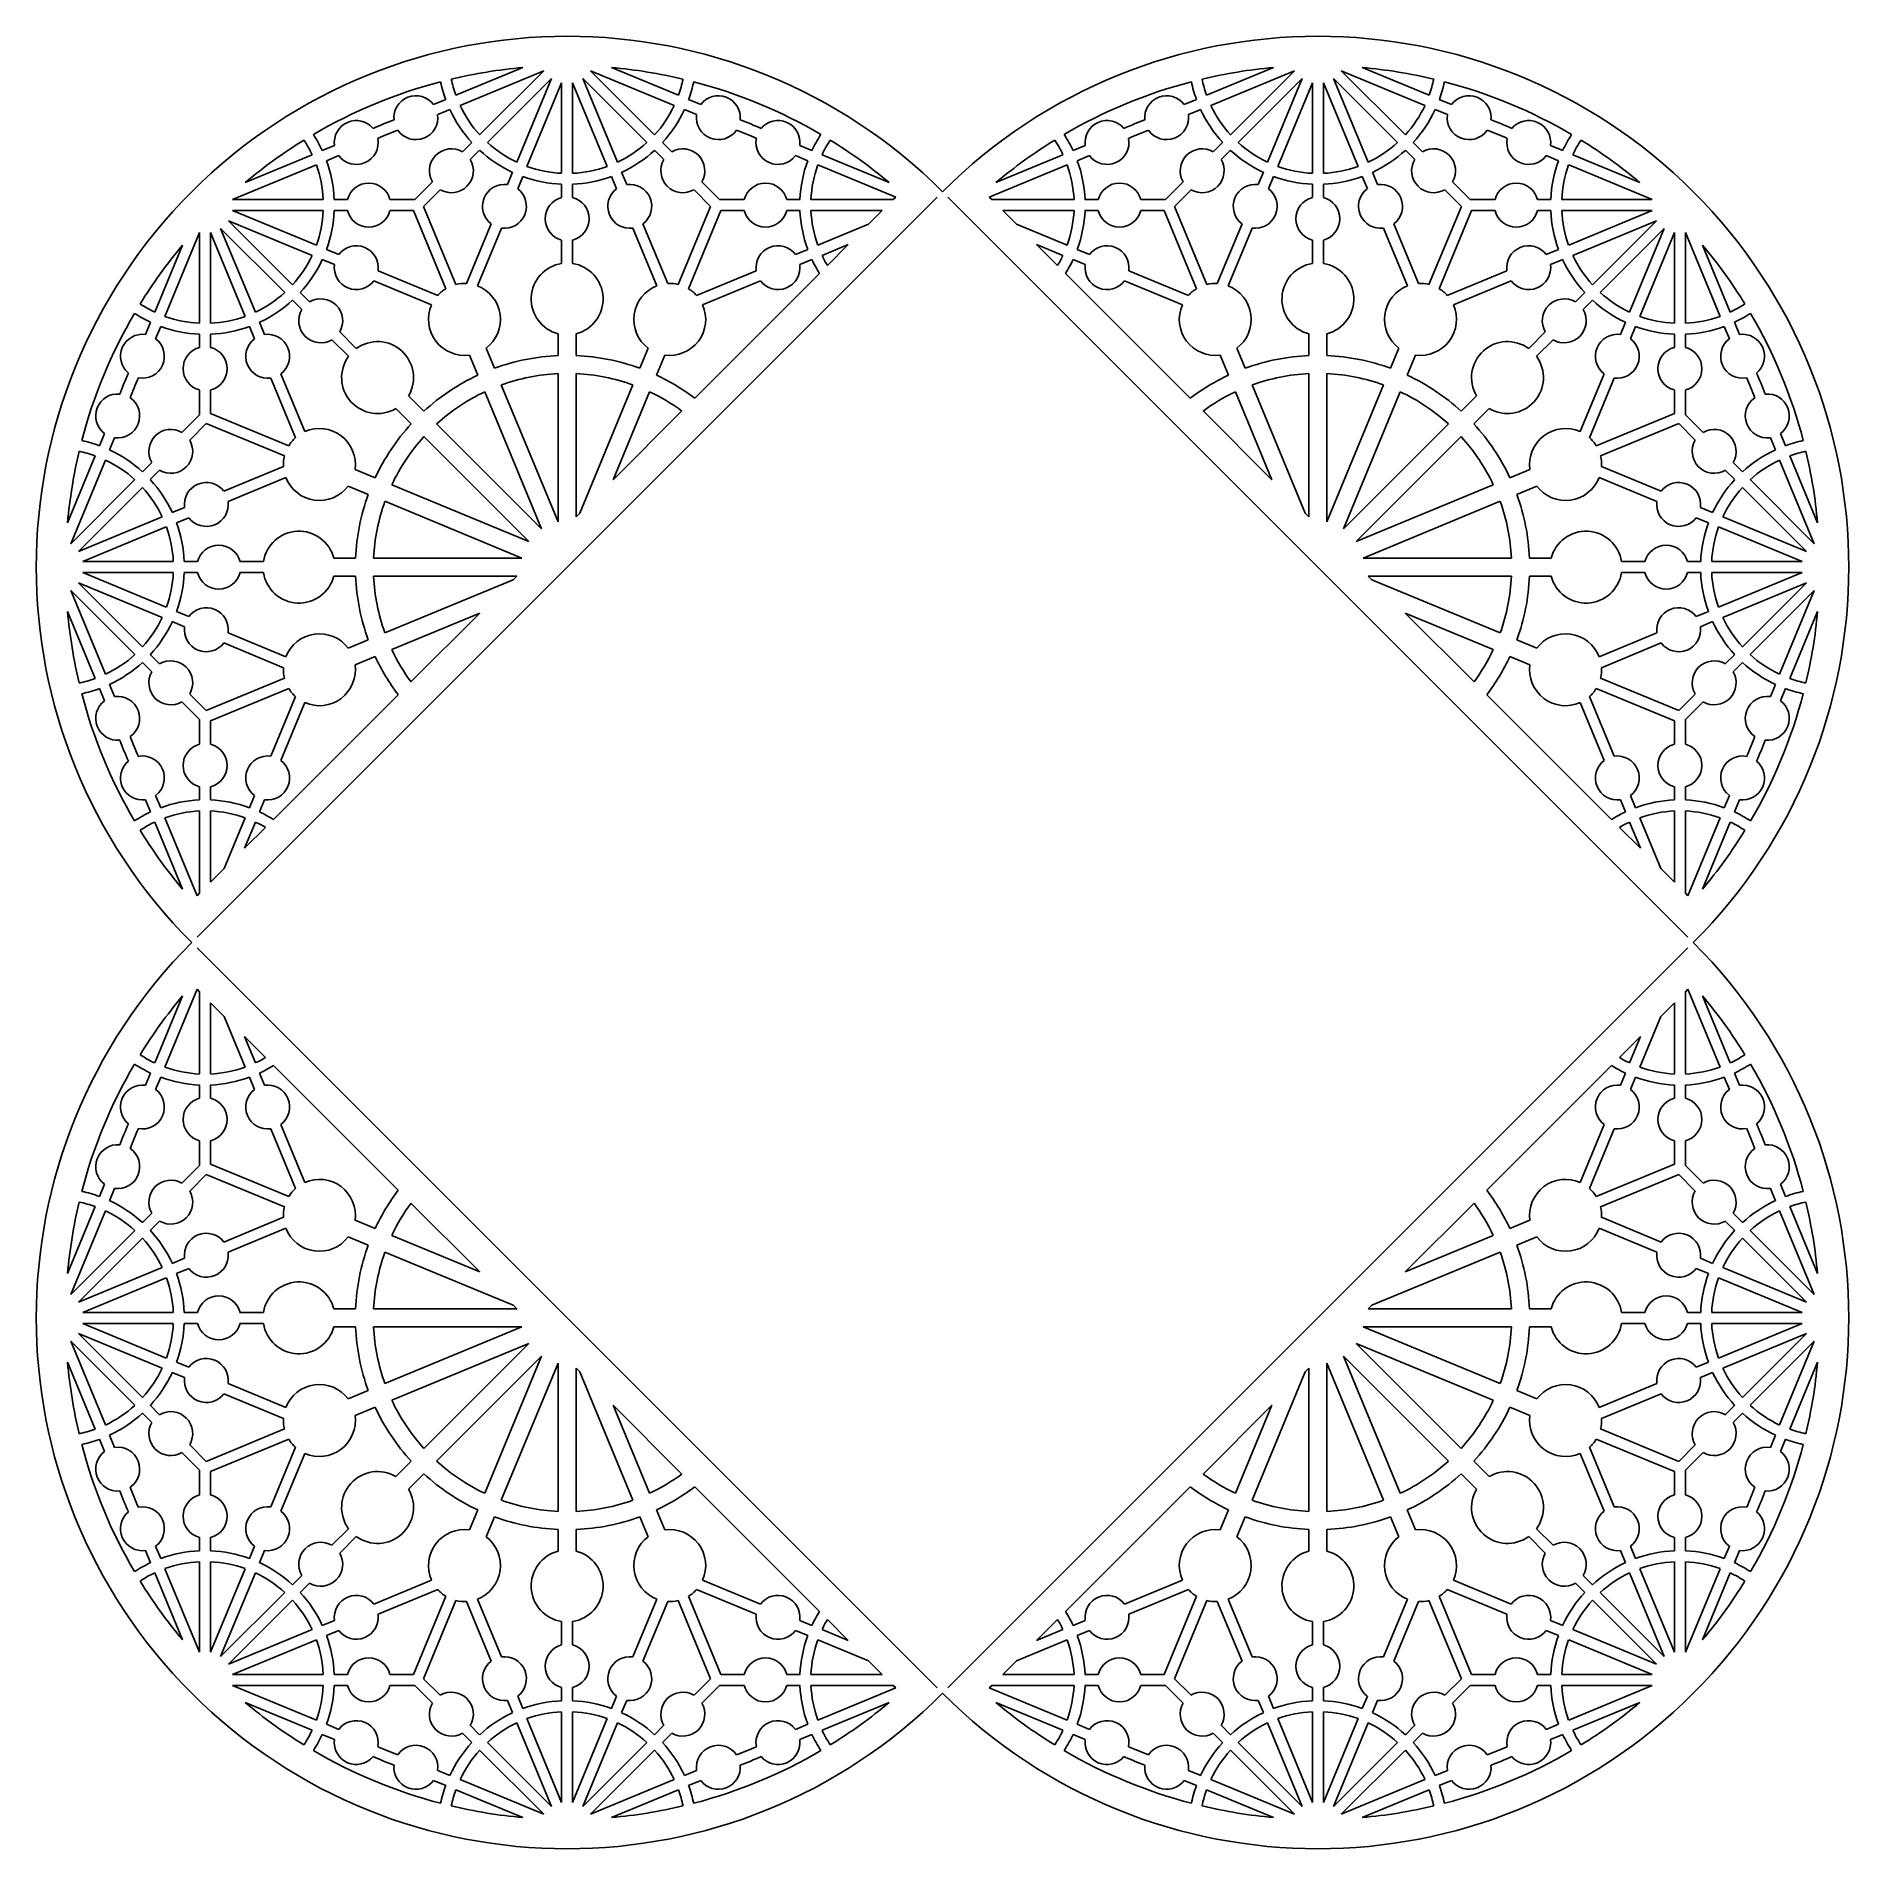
# Model space of a CAD drawing. Extents: x 50 to 298, y 2 to 250.
import ezdxf

# ---------------------------------------------------------------- set-up
doc = ezdxf.new("R2010")
doc.units = 0
doc.layers.get('0').update_dxf_attribs({"linetype": 'CONTINUOUS'})

msp = doc.modelspace()

# ---------------------------------------------------------------- linework, layer by layer
for p, q in [((116.55, 245.76), (107.41, 241.97)), ((119.41, 245.32), (107.98, 240.58)), ((119.41, 245.32), (110.66, 236.57)), ((125.8, 245.32), (137.23, 240.58)), ((125.8, 245.32), (134.55, 236.57)), ((128.66, 245.76), (137.8, 241.97)), ((219.08, 245.76), (209.94, 241.97)), ((221.94, 245.32), (210.51, 240.58)), ((221.94, 245.32), (213.19, 236.57)), ((228.33, 245.32), (239.76, 240.58)), ((228.33, 245.32), (237.08, 236.57)), ((231.19, 245.76), (240.33, 241.97)), ((120.47, 244.26), (111.72, 235.51)), ((120.47, 244.26), (115.74, 232.83)), ((121.86, 243.68), (117.12, 232.25)), ((121.86, 243.68), (121.86, 231.31)), ((123.36, 243.68), (128.09, 232.25)), ((123.36, 243.68), (123.36, 231.31)), ((124.74, 244.26), (133.49, 235.51)), ((124.74, 244.26), (129.47, 232.83)), ((223, 244.26), (214.25, 235.51)), ((223, 244.26), (218.27, 232.83)), ((224.39, 243.68), (219.65, 232.25)), ((224.39, 243.68), (224.39, 231.31)), ((225.89, 243.68), (230.62, 232.25)), ((225.89, 243.68), (225.89, 231.31)), ((227.27, 244.26), (236.02, 235.51)), ((227.27, 244.26), (232.01, 232.83)), ((106.02, 241.39), (104.35, 240.7)), ((139.19, 241.39), (140.86, 240.7)), ((208.55, 241.39), (206.88, 240.7)), ((241.72, 241.39), (243.39, 240.7)), ((106.59, 240.01), (104.93, 239.32)), ((138.62, 240.01), (140.29, 239.32)), ((209.13, 240.01), (207.46, 239.32)), ((241.15, 240.01), (242.82, 239.32)), ((109.6, 235.51), (108.32, 234.23)), ((135.61, 235.51), (136.89, 234.23)), ((212.13, 235.51), (210.85, 234.23)), ((238.14, 235.51), (239.42, 234.23)), ((78.64, 230.05), (87.78, 233.84)), ((89.17, 234.41), (90.84, 235.11)), ((89.74, 233.03), (91.41, 233.72)), ((110.66, 234.45), (109.38, 233.17)), ((134.55, 234.45), (135.83, 233.17)), ((155.47, 233.03), (153.8, 233.72)), ((156.04, 234.41), (154.37, 235.11)), ((166.57, 230.05), (157.43, 233.84)), ((181.17, 230.05), (190.31, 233.84)), ((191.7, 234.41), (193.37, 235.11)), ((192.27, 233.03), (193.94, 233.72)), ((213.19, 234.45), (211.91, 233.17)), ((237.08, 234.45), (238.36, 233.17)), ((258, 233.03), (256.33, 233.72)), ((258.57, 234.41), (256.9, 235.11)), ((269.1, 230.05), (259.96, 233.84)), ((76.93, 227.72), (88.36, 232.45)), ((115.16, 231.44), (114.47, 229.77)), ((116.55, 230.87), (115.86, 229.2)), ((128.66, 230.87), (129.36, 229.2)), ((130.05, 231.44), (130.74, 229.77)), ((167.48, 228.05), (156.85, 232.45)), ((180.26, 228.05), (190.89, 232.45)), ((217.69, 231.44), (217, 229.77)), ((219.08, 230.87), (218.39, 229.2)), ((231.19, 230.87), (231.89, 229.2)), ((232.58, 231.44), (233.27, 229.77)), ((270.81, 227.72), (259.39, 232.45)), ((72.07, 126.99), (173.14, 228.06)), ((101.81, 227.72), (104.22, 230.12)), ((103.01, 226.79), (105.28, 229.06)), ((121.86, 229.81), (121.86, 228)), ((123.36, 229.81), (123.36, 228)), ((142.2, 226.79), (139.94, 229.06)), ((143.4, 227.72), (141, 230.12)), ((167.15, 227.72), (167.48, 228.05)), ((174.6, 228.06), (275.67, 126.99)), ((180.26, 228.05), (180.6, 227.72)), ((204.34, 227.72), (206.75, 230.12)), ((205.54, 226.79), (207.81, 229.06)), ((224.39, 229.81), (224.39, 228)), ((225.89, 229.81), (225.89, 228)), ((244.73, 226.79), (242.47, 229.06)), ((245.93, 227.72), (243.53, 230.12)), ((76.93, 227.72), (89.3, 227.72)), ((76.93, 226.22), (89.3, 226.22)), ((76.93, 226.22), (88.36, 221.49)), ((90.8, 227.72), (92.61, 227.72)), ((90.8, 226.22), (92.61, 226.22)), ((101.81, 227.72), (98.42, 227.72)), ((101.62, 226.22), (98.42, 226.22)), ((101.62, 226.22), (106.04, 215.55)), ((103.01, 226.79), (107.43, 216.12)), ((142.2, 226.79), (137.78, 216.12)), ((143.59, 226.22), (139.17, 215.55)), ((143.4, 227.72), (146.8, 227.72)), ((143.59, 226.22), (146.8, 226.22)), ((154.41, 227.72), (152.6, 227.72)), ((154.41, 226.22), (152.6, 226.22)), ((167.15, 227.72), (155.91, 227.72)), ((165.65, 226.22), (155.91, 226.22)), ((163.78, 224.36), (165.65, 226.22)), ((180.6, 227.72), (191.83, 227.72)), ((182.1, 226.22), (183.96, 224.36)), ((182.1, 226.22), (191.83, 226.22)), ((193.33, 227.72), (195.14, 227.72)), ((193.33, 226.22), (195.14, 226.22)), ((204.34, 227.72), (200.95, 227.72)), ((204.15, 226.22), (200.95, 226.22)), ((204.15, 226.22), (208.57, 215.55)), ((205.54, 226.79), (209.96, 216.12)), ((244.73, 226.79), (240.31, 216.12)), ((246.12, 226.22), (241.7, 215.55)), ((245.93, 227.72), (249.33, 227.72)), ((246.12, 226.22), (249.33, 226.22)), ((256.94, 227.72), (255.14, 227.72)), ((256.94, 226.22), (255.14, 226.22)), ((270.81, 227.72), (258.44, 227.72)), ((270.81, 226.22), (258.44, 226.22)), ((270.81, 226.22), (259.39, 221.49)), ((72.41, 223.2), (67.68, 211.77)), ((72.41, 223.2), (72.41, 210.83)), ((73.91, 223.2), (78.64, 211.77)), ((73.91, 223.2), (73.91, 210.83)), ((75.29, 223.77), (84.04, 215.03)), ((75.29, 223.77), (80.03, 212.35)), ((76.36, 224.83), (87.78, 220.1)), ((76.36, 224.83), (85.1, 216.09)), ((112.25, 224.4), (108.87, 216.26)), ((113.63, 223.83), (110.36, 215.94)), ((131.58, 223.83), (134.85, 215.94)), ((132.96, 224.4), (136.34, 216.26)), ((163.78, 224.36), (156.85, 221.49)), ((183.96, 224.36), (190.89, 221.49)), ((214.78, 224.4), (211.4, 216.26)), ((216.16, 223.83), (212.89, 215.94)), ((234.11, 223.83), (237.38, 215.94)), ((235.49, 224.4), (238.87, 216.26)), ((271.39, 224.83), (259.96, 220.1)), ((271.39, 224.83), (262.64, 216.09)), ((272.45, 223.77), (263.7, 215.03)), ((272.45, 223.77), (267.71, 212.35)), ((273.83, 223.2), (269.1, 211.77)), ((273.83, 223.2), (273.83, 210.83)), ((275.33, 223.2), (280.07, 211.77)), ((275.33, 223.2), (275.33, 210.83)), ((70.08, 221.49), (66.29, 212.35)), ((89.74, 220.91), (91.41, 220.22)), ((121.86, 222.19), (121.86, 218.99)), ((123.36, 222.19), (123.36, 218.99)), ((155.47, 220.91), (153.8, 220.22)), ((161.01, 221.58), (157.43, 220.1)), ((158.16, 218.73), (161.01, 221.58)), ((186.73, 221.58), (189.59, 218.73)), ((186.73, 221.58), (190.31, 220.1)), ((192.27, 220.91), (193.94, 220.22)), ((224.39, 222.19), (224.39, 218.99)), ((225.89, 222.19), (225.89, 218.99)), ((258, 220.91), (256.33, 220.22)), ((277.67, 221.49), (281.45, 212.35)), ((89.17, 219.53), (90.84, 218.84)), ((96.78, 218), (104.93, 214.62)), ((148.43, 218), (140.28, 214.62)), ((156.04, 219.53), (154.37, 218.84)), ((191.7, 219.53), (193.37, 218.84)), ((199.31, 218), (207.46, 214.62)), ((250.96, 218), (242.81, 214.62)), ((258.57, 219.53), (256.9, 218.84)), ((96.21, 216.61), (104.1, 213.34)), ((140.03, 200.61), (157.06, 217.64)), ((149, 216.61), (141.11, 213.34)), ((190.68, 217.64), (207.71, 200.61)), ((198.74, 216.61), (206.63, 213.34)), ((251.54, 216.61), (243.64, 213.34)), ((85.1, 213.97), (86.38, 212.69)), ((86.16, 215.03), (87.44, 213.75)), ((261.58, 215.03), (260.3, 213.75)), ((262.64, 213.97), (261.36, 212.69)), ((65.71, 210.96), (65.02, 209.29)), ((80.6, 210.96), (81.29, 209.29)), ((267.14, 210.96), (266.45, 209.29)), ((282.03, 210.96), (282.72, 209.29)), ((67.1, 210.39), (66.41, 208.72)), ((72.41, 209.33), (72.41, 207.52)), ((73.91, 209.33), (73.91, 207.52)), ((79.22, 210.39), (79.91, 208.72)), ((90.49, 208.58), (92.75, 206.32)), ((91.55, 209.64), (93.81, 207.38)), ((121.38, 206.42), (121.38, 209.38)), ((123.83, 206.42), (123.83, 209.38)), ((223.91, 206.42), (223.91, 209.38)), ((226.36, 206.42), (226.36, 209.38)), ((256.19, 209.64), (253.93, 207.38)), ((257.25, 208.58), (254.99, 206.32)), ((268.53, 210.39), (267.83, 208.72)), ((273.83, 209.33), (273.83, 207.52)), ((275.33, 209.33), (275.33, 207.52)), ((280.64, 210.39), (281.33, 208.72)), ((110.41, 203.75), (109.28, 206.48)), ((112.68, 204.69), (111.55, 207.42)), ((132.53, 204.69), (133.66, 207.42)), ((134.8, 203.75), (135.93, 206.48)), ((212.94, 203.75), (211.81, 206.48)), ((215.21, 204.69), (214.08, 207.42)), ((235.06, 204.69), (236.19, 207.42)), ((237.33, 203.75), (238.46, 206.48)), ((82.13, 203.35), (85.51, 195.2)), ((83.52, 203.92), (86.79, 196.03)), ((121.38, 183.7), (121.38, 203.96)), ((123.83, 184.41), (123.83, 203.96)), ((223.91, 184.41), (223.91, 203.96)), ((226.36, 183.7), (226.36, 203.96)), ((264.22, 203.92), (260.95, 196.03)), ((265.61, 203.35), (262.24, 195.2)), ((72.41, 198.32), (72.41, 201.71)), ((73.91, 198.51), (73.91, 201.71)), ((103.04, 198.82), (100.95, 200.92)), ((119.11, 182.76), (111.35, 201.48)), ((121.38, 183.7), (113.62, 202.42)), ((124.34, 184.91), (131.59, 202.42)), ((128.88, 189.45), (133.86, 201.48)), ((218.87, 189.45), (213.88, 201.48)), ((223.41, 184.91), (216.15, 202.42)), ((226.36, 183.7), (234.12, 202.42)), ((228.63, 182.76), (236.39, 201.48)), ((244.7, 198.82), (246.79, 200.92)), ((273.83, 198.51), (273.83, 201.71)), ((275.33, 198.32), (275.33, 201.71)), ((72.41, 198.32), (70.01, 195.91)), ((73.91, 198.51), (84.58, 194.09)), ((101.3, 197.09), (99.21, 199.18)), ((128.88, 189.45), (138.28, 198.85)), ((209.47, 198.85), (218.87, 189.45)), ((246.44, 197.09), (248.53, 199.18)), ((273.83, 198.51), (263.16, 194.09)), ((275.33, 198.32), (277.74, 195.91)), ((58.73, 194.11), (59.43, 195.78)), ((73.33, 197.12), (71.07, 194.85)), ((73.33, 197.12), (84.01, 192.7)), ((119.11, 182.76), (104.78, 197.09)), ((228.63, 182.76), (242.96, 197.09)), ((274.41, 197.12), (263.74, 192.7)), ((274.41, 197.12), (276.67, 194.85)), ((289.01, 194.11), (288.32, 195.78)), ((60.12, 193.53), (60.81, 195.2)), ((117.37, 181.02), (103.04, 195.35)), ((230.37, 181.02), (244.7, 195.35)), ((287.62, 193.53), (286.93, 195.2)), ((54.37, 183.58), (58.16, 192.72)), ((54.81, 180.72), (59.55, 192.15)), ((64.62, 190.53), (65.9, 191.81)), ((65.68, 189.47), (66.96, 190.75)), ((75.72, 187.88), (83.87, 191.26)), ((96.38, 189.72), (93.64, 190.85)), ((251.36, 189.72), (254.1, 190.85)), ((272.02, 187.88), (263.87, 191.26)), ((282.06, 189.47), (280.78, 190.75)), ((283.12, 190.53), (281.84, 191.81)), ((292.93, 180.72), (288.2, 192.15)), ((293.37, 183.58), (289.58, 192.72)), ((54.81, 180.72), (63.56, 189.47)), ((55.87, 179.66), (64.62, 188.41)), ((76.3, 186.5), (84.19, 189.77)), ((95.44, 187.45), (92.7, 188.58)), ((117.37, 181.02), (98.65, 188.78)), ((230.37, 181.02), (249.09, 188.78)), ((252.3, 187.45), (255.04, 188.58)), ((271.44, 186.5), (263.55, 189.77)), ((291.87, 179.66), (283.12, 188.41)), ((292.93, 180.72), (284.18, 189.47)), ((68.69, 184.97), (70.36, 185.66)), ((116.43, 178.75), (97.71, 186.51)), ((231.31, 178.75), (250.03, 186.51)), ((279.05, 184.97), (277.38, 185.66)), ((55.87, 179.66), (67.3, 184.39)), ((69.26, 183.58), (70.93, 184.27)), ((123.83, 184.41), (124.34, 184.91)), ((223.41, 184.91), (223.91, 184.41)), ((278.48, 183.58), (276.81, 184.27)), ((291.87, 179.66), (280.44, 184.39)), ((56.45, 178.27), (67.87, 183.01)), ((291.29, 178.27), (279.87, 183.01)), ((56.45, 178.27), (68.82, 178.27)), ((70.32, 178.27), (72.12, 178.27)), ((77.93, 178.27), (81.14, 178.27)), ((93.71, 178.75), (90.75, 178.75)), ((116.43, 178.75), (96.17, 178.75)), ((231.31, 178.75), (251.57, 178.75)), ((254.03, 178.75), (256.99, 178.75)), ((269.81, 178.27), (266.61, 178.27)), ((277.42, 178.27), (275.62, 178.27)), ((291.29, 178.27), (278.93, 178.27)), ((56.45, 176.77), (68.82, 176.77)), ((56.45, 176.77), (67.87, 172.04)), ((70.32, 176.77), (72.12, 176.77)), ((77.93, 176.77), (81.14, 176.77)), ((93.71, 176.3), (90.75, 176.3)), ((115.72, 176.3), (96.17, 176.3)), ((115.22, 175.79), (97.71, 168.54)), ((115.22, 175.79), (115.72, 176.3)), ((232.02, 176.3), (232.52, 175.79)), ((232.02, 176.3), (251.57, 176.3)), ((232.52, 175.79), (250.03, 168.54)), ((254.03, 176.3), (256.99, 176.3)), ((269.81, 176.77), (266.61, 176.77)), ((277.42, 176.77), (275.62, 176.77)), ((291.29, 176.77), (278.93, 176.77)), ((291.29, 176.77), (279.87, 172.04)), ((54.81, 174.33), (63.56, 165.58)), ((54.81, 174.33), (59.55, 162.9)), ((55.87, 175.39), (67.3, 170.65)), ((55.87, 175.39), (64.62, 166.64)), ((291.87, 175.39), (280.44, 170.65)), ((291.87, 175.39), (283.12, 166.64)), ((292.93, 174.33), (284.18, 165.58)), ((292.93, 174.33), (288.2, 162.9)), ((54.37, 171.47), (58.16, 162.33)), ((69.26, 171.47), (70.93, 170.77)), ((110.68, 171.25), (98.65, 166.27)), ((101.28, 161.85), (110.68, 171.25)), ((237.06, 171.25), (246.46, 161.85)), ((237.06, 171.25), (249.09, 166.27)), ((278.48, 171.47), (276.81, 170.77)), ((293.37, 171.47), (289.58, 162.33)), ((68.69, 170.08), (70.36, 169.39)), ((76.3, 168.55), (84.19, 165.28)), ((271.44, 168.55), (263.55, 165.28)), ((279.05, 170.08), (277.38, 169.39)), ((75.72, 167.17), (83.87, 163.79)), ((95.44, 167.6), (92.7, 166.47)), ((252.3, 167.6), (255.04, 166.47)), ((272.02, 167.17), (263.87, 163.79)), ((64.62, 164.52), (65.9, 163.24)), ((65.68, 165.58), (66.96, 164.3)), ((96.38, 165.33), (93.64, 164.2)), ((251.36, 165.33), (254.1, 164.2)), ((282.06, 165.58), (280.78, 164.3)), ((283.12, 164.52), (281.84, 163.24)), ((58.73, 160.94), (59.43, 159.27)), ((60.12, 161.51), (60.81, 159.84)), ((73.33, 157.93), (84.01, 162.35)), ((73.91, 156.54), (84.58, 160.96)), ((273.83, 156.54), (263.16, 160.96)), ((274.41, 157.93), (263.74, 162.35)), ((287.62, 161.51), (286.93, 159.84)), ((289.01, 160.94), (288.32, 159.27)), ((72.41, 156.73), (70.01, 159.13)), ((73.33, 157.93), (71.07, 160.19)), ((82.13, 151.7), (85.51, 159.85)), ((82.49, 143.07), (99.52, 160.1)), ((83.52, 151.12), (86.79, 159.02)), ((248.22, 160.1), (265.25, 143.07)), ((264.22, 151.12), (260.95, 159.02)), ((265.61, 151.7), (262.24, 159.85)), ((274.41, 157.93), (276.67, 160.19)), ((275.33, 156.73), (277.74, 159.13)), ((72.41, 156.73), (72.41, 153.33)), ((73.91, 156.54), (73.91, 153.33)), ((273.83, 156.54), (273.83, 153.33)), ((275.33, 156.73), (275.33, 153.33)), ((67.1, 144.66), (66.41, 146.33)), ((72.41, 145.72), (72.41, 147.52)), ((73.91, 145.72), (73.91, 147.52)), ((79.22, 144.66), (79.91, 146.33)), ((268.53, 144.66), (267.83, 146.33)), ((273.83, 145.72), (273.83, 147.52)), ((275.33, 145.72), (275.33, 147.52)), ((280.64, 144.66), (281.33, 146.33)), ((65.71, 144.09), (65.02, 145.76)), ((72.41, 132.98), (72.41, 144.22)), ((73.91, 134.48), (73.91, 144.22)), ((80.6, 144.09), (81.29, 145.76)), ((267.14, 144.09), (266.45, 145.76)), ((273.83, 134.48), (273.83, 144.22)), ((275.33, 132.98), (275.33, 144.22)), ((282.03, 144.09), (282.72, 145.76)), ((70.08, 133.56), (66.29, 142.7)), ((72.08, 132.65), (67.68, 143.27)), ((75.77, 136.35), (78.64, 143.27)), ((78.54, 139.12), (80.03, 142.7)), ((78.54, 139.12), (81.4, 141.97)), ((266.34, 141.97), (269.2, 139.12)), ((269.2, 139.12), (267.71, 142.7)), ((271.97, 136.35), (269.1, 143.27)), ((275.67, 132.65), (280.07, 143.27)), ((277.67, 133.56), (281.45, 142.7)), ((73.91, 134.48), (75.77, 136.35)), ((271.97, 136.35), (273.83, 134.48)), ((72.08, 132.65), (72.41, 132.98)), ((275.33, 132.98), (275.67, 132.65)), ((72.07, 125.53), (173.14, 24.46)), ((275.67, 125.53), (174.6, 24.46)), ((70.08, 118.96), (66.29, 109.82)), ((72.08, 119.87), (67.68, 109.24)), ((72.08, 119.87), (72.41, 119.53)), ((72.41, 119.53), (72.41, 108.3)), ((275.67, 119.87), (275.33, 119.53)), ((275.33, 119.53), (275.33, 108.3)), ((275.67, 119.87), (280.07, 109.24)), ((277.67, 118.96), (281.45, 109.82)), ((73.91, 118.03), (73.91, 108.3)), ((73.91, 118.03), (75.77, 116.17)), ((273.83, 118.03), (271.97, 116.17)), ((273.83, 118.03), (273.83, 108.3)), ((75.77, 116.17), (78.64, 109.24)), ((271.97, 116.17), (269.1, 109.24)), ((78.54, 113.4), (80.03, 109.82)), ((78.54, 113.4), (81.4, 110.54)), ((269.2, 113.4), (266.34, 110.54)), ((269.2, 113.4), (267.71, 109.82)), ((82.49, 109.45), (99.52, 92.42)), ((265.25, 109.45), (248.22, 92.42)), ((65.71, 108.43), (65.02, 106.76)), ((67.1, 107.86), (66.41, 106.19)), ((72.41, 106.8), (72.41, 104.99)), ((73.91, 106.8), (73.91, 104.99)), ((79.22, 107.86), (79.91, 106.19)), ((80.6, 108.43), (81.29, 106.76)), ((267.14, 108.43), (266.45, 106.76)), ((268.53, 107.86), (267.83, 106.19)), ((273.83, 106.8), (273.83, 104.99)), ((275.33, 106.8), (275.33, 104.99)), ((280.64, 107.86), (281.33, 106.19)), ((282.03, 108.43), (282.72, 106.76)), ((72.41, 95.79), (72.41, 99.18)), ((73.91, 95.98), (73.91, 99.18)), ((82.13, 100.82), (85.51, 92.67)), ((83.52, 101.39), (86.79, 93.5)), ((264.22, 101.39), (260.95, 93.5)), ((265.61, 100.82), (262.24, 92.67)), ((273.83, 95.98), (273.83, 99.18)), ((275.33, 95.79), (275.33, 99.18)), ((72.41, 95.79), (70.01, 93.38)), ((73.33, 94.59), (71.07, 92.32)), ((73.33, 94.59), (84.01, 90.17)), ((73.91, 95.98), (84.58, 91.56)), ((273.83, 95.98), (263.16, 91.56)), ((274.41, 94.59), (263.74, 90.17)), ((274.41, 94.59), (276.67, 92.32)), ((275.33, 95.79), (277.74, 93.38)), ((58.73, 91.58), (59.43, 93.25)), ((60.12, 91), (60.81, 92.67)), ((287.62, 91), (286.93, 92.67)), ((289.01, 91.58), (288.32, 93.25)), ((54.37, 81.05), (58.16, 90.19)), ((54.81, 78.19), (59.55, 89.62)), ((64.62, 88), (65.9, 89.28)), ((101.28, 90.66), (110.68, 81.26)), ((246.46, 90.66), (237.06, 81.26)), ((283.12, 88), (281.84, 89.28)), ((292.93, 78.19), (288.2, 89.62)), ((293.37, 81.05), (289.58, 90.19)), ((54.81, 78.19), (63.56, 86.94)), ((65.68, 86.94), (66.96, 88.21)), ((75.72, 85.35), (83.87, 88.73)), ((76.3, 83.97), (84.19, 87.24)), ((96.38, 87.19), (93.64, 88.32)), ((251.36, 87.19), (254.1, 88.32)), ((271.44, 83.97), (263.55, 87.24)), ((272.02, 85.35), (263.87, 88.73)), ((282.06, 86.94), (280.78, 88.21)), ((292.93, 78.19), (284.18, 86.94)), ((55.87, 77.13), (64.62, 85.87)), ((95.44, 84.92), (92.7, 86.05)), ((110.68, 81.26), (98.65, 86.24)), ((237.06, 81.26), (249.09, 86.24)), ((252.3, 84.92), (255.04, 86.05)), ((291.87, 77.13), (283.12, 85.87)), ((55.87, 77.13), (67.3, 81.86)), ((68.69, 82.44), (70.36, 83.13)), ((69.26, 81.05), (70.93, 81.74)), ((115.22, 76.72), (97.71, 83.97)), ((232.52, 76.72), (250.03, 83.97)), ((278.48, 81.05), (276.81, 81.74)), ((279.05, 82.44), (277.38, 83.13)), ((291.87, 77.13), (280.44, 81.86)), ((56.45, 75.74), (67.87, 80.48)), ((291.29, 75.74), (279.87, 80.48)), ((56.45, 75.74), (68.82, 75.74)), ((70.32, 75.74), (72.12, 75.74)), ((77.93, 75.74), (81.14, 75.74)), ((93.71, 76.22), (90.75, 76.22)), ((115.72, 76.22), (96.17, 76.22)), ((115.22, 76.72), (115.72, 76.22)), ((232.52, 76.72), (232.02, 76.22)), ((232.02, 76.22), (251.57, 76.22)), ((254.03, 76.22), (256.99, 76.22)), ((269.81, 75.74), (266.61, 75.74)), ((277.42, 75.74), (275.62, 75.74)), ((291.29, 75.74), (278.93, 75.74)), ((54.81, 71.8), (59.55, 60.37)), ((54.81, 71.8), (63.56, 63.05)), ((55.87, 72.86), (64.62, 64.11)), ((55.87, 72.86), (67.3, 68.12)), ((56.45, 74.24), (67.87, 69.51)), ((56.45, 74.24), (68.82, 74.24)), ((70.32, 74.24), (72.12, 74.24)), ((77.93, 74.24), (81.14, 74.24)), ((93.71, 73.76), (90.75, 73.76)), ((116.43, 73.76), (96.17, 73.76)), ((116.43, 73.76), (97.71, 66.01)), ((231.31, 73.76), (251.57, 73.76)), ((231.31, 73.76), (250.03, 66.01)), ((254.03, 73.76), (256.99, 73.76)), ((269.81, 74.24), (266.61, 74.24)), ((277.42, 74.24), (275.62, 74.24)), ((291.29, 74.24), (278.93, 74.24)), ((291.29, 74.24), (279.87, 69.51)), ((291.87, 72.86), (280.44, 68.12)), ((291.87, 72.86), (283.12, 64.11)), ((292.93, 71.8), (284.18, 63.05)), ((292.93, 71.8), (288.2, 60.37)), ((117.37, 71.49), (98.65, 63.74)), ((117.37, 71.49), (103.04, 57.17)), ((119.11, 69.76), (104.78, 55.43)), ((119.11, 69.76), (111.35, 51.04)), ((228.63, 69.76), (242.96, 55.43)), ((228.63, 69.76), (236.39, 51.04)), ((230.37, 71.49), (249.09, 63.74)), ((230.37, 71.49), (244.7, 57.17)), ((54.37, 68.94), (58.16, 59.8)), ((68.69, 67.55), (70.36, 66.86)), ((69.26, 68.94), (70.93, 68.24)), ((121.38, 68.82), (113.62, 50.1)), ((121.38, 68.82), (121.38, 48.56)), ((123.83, 68.11), (123.83, 48.56)), ((123.83, 68.11), (124.34, 67.61)), ((124.34, 67.61), (131.59, 50.1)), ((223.41, 67.61), (216.15, 50.1)), ((223.91, 68.11), (223.41, 67.61)), ((223.91, 68.11), (223.91, 48.56)), ((226.36, 68.82), (234.12, 50.1)), ((226.36, 68.82), (226.36, 48.56)), ((278.48, 68.94), (276.81, 68.24)), ((279.05, 67.55), (277.38, 66.86)), ((293.37, 68.94), (289.58, 59.8)), ((75.72, 64.63), (83.87, 61.26)), ((76.3, 66.02), (84.19, 62.75)), ((95.44, 65.07), (92.7, 63.94)), ((252.3, 65.07), (255.04, 63.94)), ((271.44, 66.02), (263.55, 62.75)), ((272.02, 64.63), (263.87, 61.26)), ((64.62, 61.99), (65.9, 60.71)), ((65.68, 63.05), (66.96, 61.77)), ((96.38, 62.8), (93.64, 61.67)), ((128.88, 63.07), (133.86, 51.04)), ((128.88, 63.07), (138.28, 53.67)), ((218.87, 63.07), (209.47, 53.67)), ((218.87, 63.07), (213.88, 51.04)), ((251.36, 62.8), (254.1, 61.67)), ((282.06, 63.05), (280.78, 61.77)), ((283.12, 61.99), (281.84, 60.71)), ((73.33, 55.4), (84.01, 59.82)), ((274.41, 55.4), (263.74, 59.82)), ((58.73, 58.41), (59.43, 56.74)), ((60.12, 58.98), (60.81, 57.31)), ((73.33, 55.4), (71.07, 57.66)), ((73.91, 54.01), (84.58, 58.43)), ((82.13, 49.17), (85.51, 57.32)), ((265.61, 49.17), (262.24, 57.32)), ((273.83, 54.01), (263.16, 58.43)), ((274.41, 55.4), (276.67, 57.66)), ((287.62, 58.98), (286.93, 57.31)), ((289.01, 58.41), (288.32, 56.74)), ((72.41, 54.2), (70.01, 56.6)), ((83.52, 48.59), (86.79, 56.49)), ((101.3, 55.43), (99.21, 53.34)), ((246.44, 55.43), (248.53, 53.34)), ((264.22, 48.59), (260.95, 56.49)), ((275.33, 54.2), (277.74, 56.6)), ((72.41, 54.2), (72.41, 50.8)), ((73.91, 54.01), (73.91, 50.8)), ((103.04, 53.69), (100.95, 51.6)), ((244.7, 53.69), (246.79, 51.6)), ((273.83, 54.01), (273.83, 50.8)), ((275.33, 54.2), (275.33, 50.8)), ((140.03, 51.91), (157.06, 34.88)), ((207.71, 51.91), (190.68, 34.88)), ((110.41, 48.77), (109.28, 46.03)), ((112.68, 47.83), (111.55, 45.09)), ((132.53, 47.83), (133.66, 45.09)), ((134.8, 48.77), (135.93, 46.03)), ((212.94, 48.77), (211.81, 46.03)), ((215.21, 47.83), (214.08, 45.09)), ((235.06, 47.83), (236.19, 45.09)), ((237.33, 48.77), (238.46, 46.03)), ((72.41, 43.19), (72.41, 44.99)), ((73.91, 43.19), (73.91, 44.99)), ((90.49, 43.94), (92.75, 46.2)), ((91.55, 42.88), (93.81, 45.14)), ((121.38, 46.1), (121.38, 43.14)), ((123.83, 46.1), (123.83, 43.14)), ((223.91, 46.1), (223.91, 43.14)), ((226.36, 46.1), (226.36, 43.14)), ((256.19, 42.88), (253.93, 45.14)), ((257.25, 43.94), (254.99, 46.2)), ((273.83, 43.19), (273.83, 44.99)), ((275.33, 43.19), (275.33, 44.99)), ((65.71, 41.56), (65.02, 43.23)), ((67.1, 42.13), (66.41, 43.8)), ((79.22, 42.13), (79.91, 43.8)), ((80.6, 41.56), (81.29, 43.23)), ((267.14, 41.56), (266.45, 43.23)), ((268.53, 42.13), (267.83, 43.8)), ((280.64, 42.13), (281.33, 43.8)), ((282.03, 41.56), (282.72, 43.23)), ((70.08, 31.03), (66.29, 40.17)), ((72.41, 29.32), (67.68, 40.74)), ((72.41, 29.32), (72.41, 41.69)), ((73.91, 29.32), (73.91, 41.69)), ((73.91, 29.32), (78.64, 40.74)), ((75.29, 28.74), (80.03, 40.17)), ((85.1, 38.55), (86.38, 39.83)), ((262.64, 38.55), (261.36, 39.83)), ((272.45, 28.74), (267.71, 40.17)), ((273.83, 29.32), (269.1, 40.74)), ((273.83, 29.32), (273.83, 41.69)), ((275.33, 29.32), (275.33, 41.69)), ((275.33, 29.32), (280.07, 40.74)), ((277.67, 31.03), (281.45, 40.17)), ((75.29, 28.74), (84.04, 37.49)), ((86.16, 37.49), (87.44, 38.77)), ((96.21, 35.9), (104.1, 39.17)), ((96.78, 34.52), (104.93, 37.89)), ((148.43, 34.52), (140.28, 37.89)), ((149, 35.9), (141.11, 39.17)), ((198.74, 35.9), (206.63, 39.17)), ((199.31, 34.52), (207.46, 37.89)), ((250.96, 34.52), (242.81, 37.89)), ((251.54, 35.9), (243.64, 39.17)), ((261.58, 37.49), (260.3, 38.77)), ((272.45, 28.74), (263.7, 37.49)), ((76.36, 27.68), (85.1, 36.43)), ((101.62, 26.3), (106.04, 36.97)), ((103.01, 25.72), (107.43, 36.39)), ((112.25, 28.11), (108.87, 36.26)), ((113.63, 28.69), (110.36, 36.58)), ((131.58, 28.69), (134.85, 36.58)), ((132.96, 28.11), (136.34, 36.26)), ((142.2, 25.72), (137.78, 36.39)), ((143.59, 26.3), (139.17, 36.97)), ((204.15, 26.3), (208.57, 36.97)), ((205.54, 25.72), (209.96, 36.39)), ((214.78, 28.11), (211.4, 36.26)), ((216.16, 28.69), (212.89, 36.58)), ((234.11, 28.69), (237.38, 36.58)), ((235.49, 28.11), (238.87, 36.26)), ((244.73, 25.72), (240.31, 36.39)), ((246.12, 26.3), (241.7, 36.97)), ((271.39, 27.68), (262.64, 36.43)), ((76.36, 27.68), (87.78, 32.42)), ((89.17, 32.99), (90.84, 33.68)), ((89.74, 31.6), (91.41, 32.3)), ((121.86, 30.32), (121.86, 33.52)), ((123.36, 30.32), (123.36, 33.52)), ((155.47, 31.6), (153.8, 32.3)), ((156.04, 32.99), (154.37, 33.68)), ((161.01, 30.93), (157.43, 32.42)), ((158.16, 33.79), (161.01, 30.93)), ((189.59, 33.79), (186.73, 30.93)), ((186.73, 30.93), (190.31, 32.42)), ((191.7, 32.99), (193.37, 33.68)), ((192.27, 31.6), (193.94, 32.3)), ((224.39, 30.32), (224.39, 33.52)), ((225.89, 30.32), (225.89, 33.52)), ((258, 31.6), (256.33, 32.3)), ((258.57, 32.99), (256.9, 33.68)), ((271.39, 27.68), (259.96, 32.42)), ((76.93, 26.3), (88.36, 31.03)), ((163.78, 28.16), (156.85, 31.03)), ((183.96, 28.16), (190.89, 31.03)), ((270.81, 26.3), (259.39, 31.03)), ((163.78, 28.16), (165.65, 26.3)), ((183.96, 28.16), (182.1, 26.3)), ((76.93, 26.3), (89.3, 26.3)), ((76.93, 24.8), (88.36, 20.06)), ((76.93, 24.8), (89.3, 24.8)), ((90.8, 26.3), (92.61, 26.3)), ((90.8, 24.8), (92.61, 24.8)), ((101.62, 26.3), (98.42, 26.3)), ((101.81, 24.8), (98.42, 24.8)), ((101.81, 24.8), (104.22, 22.39)), ((103.01, 25.72), (105.28, 23.45)), ((142.2, 25.72), (139.94, 23.45)), ((143.4, 24.8), (141, 22.39)), ((143.4, 24.8), (146.8, 24.8)), ((143.59, 26.3), (146.8, 26.3)), ((154.41, 26.3), (152.6, 26.3)), ((154.41, 24.8), (152.6, 24.8)), ((165.65, 26.3), (155.91, 26.3)), ((167.15, 24.8), (155.91, 24.8)), ((167.15, 24.8), (167.48, 24.46)), ((180.6, 24.8), (180.26, 24.46)), ((180.6, 24.8), (191.83, 24.8)), ((182.1, 26.3), (191.83, 26.3)), ((193.33, 26.3), (195.14, 26.3)), ((193.33, 24.8), (195.14, 24.8)), ((204.15, 26.3), (200.95, 26.3)), ((204.34, 24.8), (200.95, 24.8)), ((204.34, 24.8), (206.75, 22.39)), ((205.54, 25.72), (207.81, 23.45)), ((244.73, 25.72), (242.47, 23.45)), ((245.93, 24.8), (243.53, 22.39)), ((245.93, 24.8), (249.33, 24.8)), ((246.12, 26.3), (249.33, 26.3)), ((256.94, 26.3), (255.14, 26.3)), ((256.94, 24.8), (255.14, 24.8)), ((270.81, 26.3), (258.44, 26.3)), ((270.81, 24.8), (258.44, 24.8)), ((270.81, 24.8), (259.39, 20.06)), ((78.64, 22.46), (87.78, 18.68)), ((115.16, 21.08), (114.47, 22.74)), ((116.55, 21.65), (115.86, 23.32)), ((121.86, 22.71), (121.86, 24.51)), ((123.36, 22.71), (123.36, 24.51)), ((128.66, 21.65), (129.36, 23.32)), ((130.05, 21.08), (130.74, 22.74)), ((167.48, 24.46), (156.85, 20.06)), ((166.57, 22.46), (157.43, 18.68)), ((180.26, 24.46), (190.89, 20.06)), ((181.17, 22.46), (190.31, 18.68)), ((217.69, 21.08), (217, 22.74)), ((219.08, 21.65), (218.39, 23.32)), ((224.39, 22.71), (224.39, 24.51)), ((225.89, 22.71), (225.89, 24.51)), ((231.19, 21.65), (231.89, 23.32)), ((232.58, 21.08), (233.27, 22.74)), ((269.1, 22.46), (259.96, 18.68)), ((121.86, 8.83), (117.12, 20.26)), ((121.86, 8.83), (121.86, 21.2)), ((123.36, 8.83), (123.36, 21.2)), ((123.36, 8.83), (128.09, 20.26)), ((224.39, 8.83), (219.65, 20.26)), ((224.39, 8.83), (224.39, 21.2)), ((225.89, 8.83), (225.89, 21.2)), ((225.89, 8.83), (230.62, 20.26)), ((89.17, 18.1), (90.84, 17.41)), ((89.74, 19.49), (91.41, 18.8)), ((109.6, 17.01), (108.32, 18.29)), ((110.66, 18.07), (109.38, 19.35)), ((120.47, 8.26), (115.74, 19.69)), ((124.74, 8.26), (129.47, 19.69)), ((134.55, 18.07), (135.83, 19.35)), ((135.61, 17.01), (136.89, 18.29)), ((155.47, 19.49), (153.8, 18.8)), ((156.04, 18.1), (154.37, 17.41)), ((191.7, 18.1), (193.37, 17.41)), ((192.27, 19.49), (193.94, 18.8)), ((212.13, 17.01), (210.85, 18.29)), ((213.19, 18.07), (211.91, 19.35)), ((223, 8.26), (218.27, 19.69)), ((227.27, 8.26), (232.01, 19.69)), ((237.08, 18.07), (238.36, 19.35)), ((238.14, 17.01), (239.42, 18.29)), ((258, 19.49), (256.33, 18.8)), ((258.57, 18.1), (256.9, 17.41)), ((119.41, 7.2), (110.66, 15.95)), ((120.47, 8.26), (111.72, 17.01)), ((124.74, 8.26), (133.49, 17.01)), ((125.8, 7.2), (134.55, 15.95)), ((221.94, 7.2), (213.19, 15.95)), ((223, 8.26), (214.25, 17.01)), ((227.27, 8.26), (236.02, 17.01)), ((228.33, 7.2), (237.08, 15.95)), ((106.59, 12.51), (104.93, 13.2)), ((138.62, 12.51), (140.29, 13.2)), ((209.13, 12.51), (207.46, 13.2)), ((241.15, 12.51), (242.82, 13.2)), ((106.02, 11.12), (104.35, 11.81)), ((116.55, 6.76), (107.41, 10.55)), ((119.41, 7.2), (107.98, 11.93)), ((125.8, 7.2), (137.23, 11.93)), ((128.66, 6.76), (137.8, 10.55)), ((139.19, 11.12), (140.86, 11.81)), ((208.55, 11.12), (206.88, 11.81)), ((219.08, 6.76), (209.94, 10.55)), ((221.94, 7.2), (210.51, 11.93)), ((228.33, 7.2), (239.76, 11.93)), ((231.19, 6.76), (240.33, 10.55)), ((241.72, 11.12), (243.39, 11.81))]:
    msp.add_line(p, q)
for centre, radius, start, end in [((122.61, 177.52), 72.5, 45, 225), ((225.14, 177.52), 72.5, 315, 135), ((122.61, 177.52), 68.5, 95.0727, 103.3531), ((122.61, 177.52), 68.5, 76.6469, 84.9273), ((225.14, 177.52), 68.5, 95.0727, 103.3531), ((225.14, 177.52), 68.5, 76.6469, 84.9273), ((122.61, 177.52), 68.5, 104.6087, 120.3913), ((122.61, 247.45), 17.66, 191.9078, 200.0655), ((122.61, 247.45), 16.16, 191.7152, 199.8394), ((122.61, 247.45), 16.16, 340.1606, 348.2848), ((122.61, 247.45), 17.66, 339.9345, 348.0922), ((122.61, 177.52), 68.5, 59.6087, 75.3913), ((225.14, 177.52), 68.5, 104.6087, 120.3913), ((225.14, 247.45), 17.66, 191.9078, 200.0655), ((225.14, 247.45), 16.16, 191.7152, 199.8394), ((225.14, 247.45), 16.16, 340.1606, 348.2848), ((225.14, 247.45), 17.66, 339.9345, 348.0922), ((225.14, 177.52), 68.5, 59.6087, 75.3913), ((101.95, 238.9), 3, 36.9775, 185.4009), ((122.61, 247.45), 16.16, 205.1606, 222.3394), ((122.61, 247.45), 16.16, 317.6606, 334.8394), ((143.26, 238.9), 3, 354.5991, 143.0225), ((204.48, 238.9), 3, 36.9775, 185.4009), ((225.14, 247.45), 16.16, 205.1606, 222.3394), ((225.14, 247.45), 16.16, 317.6606, 334.8394), ((245.79, 238.9), 3, 354.5991, 143.0225), ((93.81, 235.52), 3, 39.5991, 188.0225), ((122.61, 177.52), 65.51, 111.1525, 113.8475), ((101.95, 238.9), 3, 214.3634, 8.0225), ((122.61, 247.45), 17.66, 204.9345, 222.5655), ((122.61, 247.45), 17.66, 317.4345, 335.0655), ((143.26, 238.9), 3, 171.9775, 325.6366), ((122.61, 177.52), 65.51, 66.1525, 68.8475), ((151.4, 235.52), 3, 351.9775, 140.4009), ((196.34, 235.52), 3, 39.5991, 188.0225), ((225.14, 177.52), 65.51, 111.1525, 113.8475), ((204.48, 238.9), 3, 214.3634, 8.0225), ((225.14, 247.45), 17.66, 204.9345, 222.5655), ((225.14, 247.45), 17.66, 317.4345, 335.0655), ((245.79, 238.9), 3, 171.9775, 325.6366), ((225.14, 177.52), 65.51, 66.1525, 68.8475), ((253.93, 235.52), 3, 351.9775, 140.4009), ((122.61, 177.52), 68.5, 121.6469, 129.9273), ((73.16, 226.97), 16.16, 25.1606, 33.2848), ((73.16, 226.97), 17.66, 24.9345, 33.0922), ((93.81, 235.52), 3, 216.9775, 10.6366), ((122.61, 177.52), 64.01, 111.1823, 113.8177), ((122.61, 247.45), 16.16, 227.6606, 244.8394), ((122.61, 247.45), 16.16, 295.1606, 312.3394), ((122.61, 177.52), 64.01, 66.1823, 68.8177), ((151.4, 235.52), 3, 169.3634, 323.0225), ((172.05, 226.97), 17.66, 146.9078, 155.0655), ((172.05, 226.97), 16.16, 146.7152, 154.8394), ((122.61, 177.52), 68.5, 50.0727, 58.3531), ((225.14, 177.52), 68.5, 121.6469, 129.9273), ((175.69, 226.97), 16.16, 25.1606, 33.2848), ((175.69, 226.97), 17.66, 24.9345, 33.0922), ((196.34, 235.52), 3, 216.9775, 10.6366), ((225.14, 177.52), 64.01, 111.1823, 113.8177), ((225.14, 247.45), 16.16, 227.6606, 244.8394), ((225.14, 247.45), 16.16, 295.1606, 312.3394), ((225.14, 177.52), 64.01, 66.1823, 68.8177), ((253.93, 235.52), 3, 169.3634, 323.0225), ((274.58, 226.97), 17.66, 146.9078, 155.0655), ((274.58, 226.97), 16.16, 146.7152, 154.8394), ((225.14, 177.52), 68.5, 50.0727, 58.3531), ((73.16, 226.97), 17.66, 2.4345, 20.0655), ((106.8, 231.65), 3, 59.4775, 210.5225), ((106.8, 231.65), 3, 239.4775, 30.5225), ((122.61, 247.45), 17.66, 227.4345, 245.0655), ((122.61, 247.45), 17.66, 294.9345, 312.5655), ((138.41, 231.65), 3, 149.4775, 300.5225), ((138.41, 231.65), 3, 329.4775, 120.5225), ((172.05, 226.97), 17.66, 159.9345, 177.5655), ((175.69, 226.97), 17.66, 2.4345, 20.0655), ((209.33, 231.65), 3, 59.4775, 210.5225), ((209.33, 231.65), 3, 239.4775, 30.5225), ((225.14, 247.45), 17.66, 227.4345, 245.0655), ((225.14, 247.45), 17.66, 294.9345, 312.5655), ((240.94, 231.65), 3, 149.4775, 300.5225), ((240.94, 231.65), 3, 329.4775, 120.5225), ((274.58, 226.97), 17.66, 159.9345, 177.5655), ((73.16, 226.97), 16.16, 2.6606, 19.8394), ((122.61, 247.45), 17.66, 249.9345, 267.5655), ((122.61, 247.45), 16.16, 250.1606, 267.3394), ((122.61, 247.45), 16.16, 272.6606, 289.8394), ((122.61, 247.45), 17.66, 272.4345, 290.0655), ((172.05, 226.97), 16.16, 160.1606, 177.3394), ((175.69, 226.97), 16.16, 2.6606, 19.8394), ((225.14, 247.45), 17.66, 249.9345, 267.5655), ((225.14, 247.45), 16.16, 250.1606, 267.3394), ((225.14, 247.45), 16.16, 272.6606, 289.8394), ((225.14, 247.45), 17.66, 272.4345, 290.0655), ((274.58, 226.97), 16.16, 160.1606, 177.3394), ((95.51, 226.97), 3, 14.4775, 165.5225), ((114.05, 226.8), 3, 81.9775, 233.0225), ((114.05, 226.8), 3, 261.9775, 53.0225), ((122.61, 225.1), 3, 104.4775, 255.5225), ((122.61, 225.1), 3, 284.4775, 75.5225), ((131.16, 226.8), 3, 126.9775, 278.0225), ((131.16, 226.8), 3, 306.9775, 98.0225), ((149.7, 226.97), 3, 14.4775, 165.5225), ((198.04, 226.97), 3, 14.4775, 165.5225), ((216.58, 226.8), 3, 81.9775, 233.0225), ((216.58, 226.8), 3, 261.9775, 53.0225), ((225.14, 225.1), 3, 104.4775, 255.5225), ((225.14, 225.1), 3, 284.4775, 75.5225), ((233.69, 226.8), 3, 126.9775, 278.0225), ((233.69, 226.8), 3, 306.9775, 98.0225), ((252.23, 226.97), 3, 14.4775, 165.5225), ((73.16, 226.97), 16.16, 340.1606, 357.3394), ((73.16, 226.97), 17.66, 339.9345, 357.5655), ((95.51, 226.97), 3, 194.4775, 345.5225), ((149.7, 226.97), 3, 194.4775, 345.5225), ((172.05, 226.97), 17.66, 182.4345, 200.0655), ((172.05, 226.97), 16.16, 182.6606, 199.8394), ((175.69, 226.97), 16.16, 340.1606, 357.3394), ((175.69, 226.97), 17.66, 339.9345, 357.5655), ((198.04, 226.97), 3, 194.4775, 345.5225), ((252.23, 226.97), 3, 194.4775, 345.5225), ((274.58, 226.97), 17.66, 182.4345, 200.0655), ((274.58, 226.97), 16.16, 182.6606, 199.8394), ((122.61, 177.52), 68.5, 140.0727, 148.3531), ((93.81, 218.42), 3, 351.9775, 143.0225), ((151.4, 218.42), 3, 36.9775, 188.0225), ((196.34, 218.42), 3, 351.9775, 143.0225), ((253.93, 218.42), 3, 36.9775, 188.0225), ((225.14, 177.52), 68.5, 31.6469, 39.9273), ((73.16, 226.97), 16.16, 317.6606, 334.8394), ((73.16, 226.97), 17.66, 317.4345, 335.0655), ((93.81, 218.42), 3, 171.9775, 323.0225), ((122.61, 214.14), 4.91, 98.7791, 255.5225), ((122.61, 214.14), 4.91, 284.4775, 81.2209), ((151.4, 218.42), 3, 216.9775, 8.0225), ((172.05, 226.97), 17.66, 204.9345, 211.9065), ((172.05, 226.97), 16.16, 205.1606, 210.666), ((175.69, 226.97), 16.16, 329.334, 334.8394), ((175.69, 226.97), 17.66, 328.0935, 335.0655), ((196.34, 218.42), 3, 171.9775, 323.0225), ((225.14, 214.14), 4.91, 98.7791, 255.5225), ((225.14, 214.14), 4.91, 284.4775, 81.2209), ((253.93, 218.42), 3, 216.9775, 8.0225), ((274.58, 226.97), 17.66, 204.9345, 222.5655), ((274.58, 226.97), 16.16, 205.1606, 222.3394), ((108.59, 211.35), 4.91, 121.2791, 138.2422), ((108.59, 211.35), 4.91, 86.7578, 103.7209), ((108.59, 211.35), 4.91, 306.9775, 68.9078), ((136.62, 211.35), 4.91, 111.0922, 233.0225), ((136.62, 211.35), 4.91, 76.2791, 93.2422), ((136.62, 211.35), 4.91, 41.7578, 58.7209), ((211.12, 211.35), 4.91, 121.2791, 138.2422), ((211.12, 211.35), 4.91, 86.7578, 103.7209), ((211.12, 211.35), 4.91, 306.9775, 68.9078), ((239.15, 211.35), 4.91, 111.0922, 233.0225), ((239.15, 211.35), 4.91, 76.2791, 93.2422), ((239.15, 211.35), 4.91, 41.7578, 58.7209), ((73.16, 226.97), 16.16, 236.7152, 244.8394), ((73.16, 226.97), 16.16, 295.1606, 312.3394), ((73.16, 226.97), 17.66, 294.9345, 312.5655), ((88.96, 211.16), 3, 329.4775, 120.5225), ((108.59, 211.35), 4.91, 156.0922, 278.0225), ((136.62, 211.35), 4.91, 261.9775, 23.9078), ((211.12, 211.35), 4.91, 156.0922, 278.0225), ((239.15, 211.35), 4.91, 261.9775, 23.9078), ((258.78, 211.16), 3, 59.4775, 210.5225), ((274.58, 226.97), 17.66, 227.4345, 245.0655), ((274.58, 226.97), 16.16, 227.6606, 244.8394), ((274.58, 226.97), 16.16, 295.1606, 303.2848), ((122.61, 177.52), 68.5, 149.6087, 165.3913), ((73.16, 226.97), 17.66, 236.9078, 245.0655), ((73.16, 226.97), 16.16, 250.1606, 267.3394), ((73.16, 226.97), 16.16, 272.6606, 289.8394), ((88.96, 211.16), 3, 149.4775, 300.5225), ((258.78, 211.16), 3, 239.4775, 30.5225), ((274.58, 226.97), 16.16, 250.1606, 267.3394), ((274.58, 226.97), 16.16, 272.6606, 289.8394), ((274.58, 226.97), 17.66, 294.9345, 303.0922), ((225.14, 177.52), 68.5, 14.6087, 30.3913), ((64.6, 206.32), 3, 81.9775, 230.4009), ((64.6, 206.32), 3, 259.3634, 53.0225), ((73.16, 226.97), 17.66, 249.9345, 267.5655), ((73.16, 226.97), 17.66, 272.4345, 290.0655), ((81.71, 206.32), 3, 126.9775, 278.0225), ((81.71, 206.32), 3, 306.9775, 98.0225), ((96.72, 203.41), 4.91, 329.4775, 126.2209), ((251.03, 203.41), 4.91, 53.7791, 210.5225), ((266.03, 206.32), 3, 81.9775, 233.0225), ((266.03, 206.32), 3, 261.9775, 53.0225), ((274.58, 226.97), 17.66, 249.9345, 267.5655), ((274.58, 226.97), 17.66, 272.4345, 290.0655), ((283.14, 206.32), 3, 126.9775, 280.6366), ((283.14, 206.32), 3, 309.5991, 98.0225), ((73.16, 204.62), 3, 104.4775, 255.5225), ((73.16, 204.62), 3, 284.4775, 75.5225), ((96.72, 203.41), 4.91, 143.7791, 300.5225), ((122.61, 177.52), 28.92, 92.4345, 110.0655), ((122.61, 177.52), 28.92, 69.9345, 87.5655), ((225.14, 177.52), 28.92, 92.4345, 110.0655), ((225.14, 177.52), 28.92, 69.9345, 87.5655), ((251.03, 203.41), 4.91, 239.4775, 36.2209), ((274.58, 204.62), 3, 104.4775, 255.5225), ((274.58, 204.62), 3, 284.4775, 75.5225), ((122.61, 177.52), 65.51, 156.1525, 158.8475), ((122.61, 177.52), 64.01, 156.1823, 158.8177), ((122.61, 177.52), 28.92, 114.9345, 132.5655), ((122.61, 177.52), 26.46, 92.6606, 109.8394), ((122.61, 177.52), 26.46, 70.1606, 87.3394), ((122.61, 177.52), 28.92, 52.9497, 65.0655), ((225.14, 177.52), 28.92, 114.9345, 127.0503), ((225.14, 177.52), 26.46, 92.6606, 109.8394), ((225.14, 177.52), 26.46, 70.1606, 87.3394), ((225.14, 177.52), 28.92, 47.4345, 65.0655), ((225.14, 177.52), 64.01, 21.1823, 23.8177), ((225.14, 177.52), 65.51, 21.1525, 23.8475), ((61.23, 198.17), 3, 84.5991, 233.0225), ((61.23, 198.17), 3, 261.9775, 55.6366), ((122.61, 177.52), 26.46, 115.1606, 132.3394), ((122.61, 177.52), 26.46, 53.6932, 64.8394), ((225.14, 177.52), 26.46, 115.1606, 126.3068), ((225.14, 177.52), 26.46, 47.6606, 64.8394), ((286.51, 198.17), 3, 124.3634, 278.0225), ((286.51, 198.17), 3, 306.9775, 95.4009), ((68.48, 193.33), 3, 59.4775, 210.5225), ((88.78, 191.54), 4.91, 351.9775, 113.9078), ((122.61, 177.52), 28.92, 137.4345, 155.0655), ((225.14, 177.52), 28.92, 24.9345, 42.5655), ((258.96, 191.54), 4.91, 66.0922, 188.0225), ((279.26, 193.33), 3, 329.4775, 120.5225), ((122.61, 177.52), 68.5, 166.6469, 174.9273), ((52.68, 177.52), 16.16, 70.1606, 78.2848), ((52.68, 177.52), 17.66, 69.9345, 78.0922), ((52.68, 177.52), 17.66, 47.4345, 65.0655), ((68.48, 193.33), 3, 239.4775, 30.5225), ((88.78, 191.54), 4.91, 131.7578, 148.7209), ((122.61, 177.52), 26.46, 137.6606, 154.8394), ((225.14, 177.52), 26.46, 25.1606, 42.3394), ((258.96, 191.54), 4.91, 31.2791, 48.2422), ((279.26, 193.33), 3, 149.4775, 300.5225), ((295.06, 177.52), 17.66, 114.9345, 132.5655), ((295.06, 177.52), 17.66, 101.9078, 110.0655), ((295.06, 177.52), 16.16, 101.7152, 109.8394), ((225.14, 177.52), 68.5, 5.0727, 13.3531), ((52.68, 177.52), 16.16, 47.6606, 64.8394), ((88.78, 191.54), 4.91, 166.2791, 183.2422), ((258.96, 191.54), 4.91, 356.7578, 13.7209), ((295.06, 177.52), 16.16, 115.1606, 132.3394), ((52.68, 177.52), 16.16, 25.1606, 42.3394), ((52.68, 177.52), 17.66, 24.9345, 42.5655), ((73.33, 186.08), 3, 36.9775, 188.0225), ((88.78, 191.54), 4.91, 201.0922, 323.0225), ((258.96, 191.54), 4.91, 216.9775, 338.9078), ((274.41, 186.08), 3, 351.9775, 143.0225), ((295.06, 177.52), 17.66, 137.4345, 155.0655), ((295.06, 177.52), 16.16, 137.6606, 154.8394), ((73.33, 186.08), 3, 216.9775, 8.0225), ((122.61, 177.52), 28.92, 159.9345, 177.5655), ((122.61, 177.52), 26.46, 160.1606, 177.3394), ((225.14, 177.52), 26.46, 2.6606, 19.8394), ((225.14, 177.52), 28.92, 2.4345, 20.0655), ((274.41, 186.08), 3, 171.9775, 323.0225), ((52.68, 177.52), 17.66, 2.4345, 20.0655), ((295.06, 177.52), 17.66, 159.9345, 177.5655), ((52.68, 177.52), 16.16, 2.6606, 19.8394), ((85.99, 177.52), 4.91, 14.4775, 171.2209), ((261.75, 177.52), 4.91, 8.7791, 165.5225), ((295.06, 177.52), 16.16, 160.1606, 177.3394), ((75.03, 177.52), 3, 14.4775, 165.5225), ((272.71, 177.52), 3, 14.4775, 165.5225), ((52.68, 177.52), 16.16, 340.1606, 357.3394), ((52.68, 177.52), 17.66, 339.9345, 357.5655), ((75.03, 177.52), 3, 194.4775, 345.5225), ((85.99, 177.52), 4.91, 188.7791, 345.5225), ((122.61, 177.52), 28.92, 182.4345, 200.0655), ((122.61, 177.52), 26.46, 182.6606, 199.8394), ((225.14, 177.52), 26.46, 340.1606, 357.3394), ((225.14, 177.52), 28.92, 339.9345, 357.5655), ((261.75, 177.52), 4.91, 194.4775, 351.2209), ((272.71, 177.52), 3, 194.4775, 345.5225), ((295.06, 177.52), 17.66, 182.4345, 200.0655), ((295.06, 177.52), 16.16, 182.6606, 199.8394), ((122.61, 177.52), 68.5, 185.0727, 193.3531), ((73.33, 168.97), 3, 351.9775, 143.0225), ((274.41, 168.97), 3, 36.9775, 188.0225), ((225.14, 177.52), 68.5, 346.6469, 354.9273), ((52.68, 177.52), 16.16, 317.6606, 334.8394), ((52.68, 177.52), 17.66, 317.4345, 335.0655), ((73.33, 168.97), 3, 171.9775, 323.0225), ((88.78, 163.51), 4.91, 36.9775, 158.9078), ((258.96, 163.51), 4.91, 21.0922, 143.0225), ((274.41, 168.97), 3, 216.9775, 8.0225), ((295.06, 177.52), 17.66, 204.9345, 222.5655), ((295.06, 177.52), 16.16, 205.1606, 222.3394), ((122.61, 177.52), 26.46, 205.1606, 216.3068), ((225.14, 177.52), 26.46, 323.6932, 334.8394), ((52.68, 177.52), 16.16, 295.1606, 312.3394), ((52.68, 177.52), 17.66, 294.9345, 312.5655), ((68.48, 161.72), 3, 329.4775, 120.5225), ((88.78, 163.51), 4.91, 176.7578, 193.7209), ((88.78, 163.51), 4.91, 246.0922, 8.0225), ((122.61, 177.52), 28.92, 204.9345, 217.0503), ((225.14, 177.52), 28.92, 322.9497, 335.0655), ((258.96, 163.51), 4.91, 171.9775, 293.9078), ((258.96, 163.51), 4.91, 346.2791, 3.2422), ((279.26, 161.72), 3, 59.4775, 210.5225), ((295.06, 177.52), 17.66, 227.4345, 245.0655), ((295.06, 177.52), 16.16, 227.6606, 244.8394), ((52.68, 177.52), 16.16, 281.7152, 289.8394), ((52.68, 177.52), 17.66, 281.9078, 290.0655), ((68.48, 161.72), 3, 149.4775, 300.5225), ((88.78, 163.51), 4.91, 211.2791, 228.2422), ((258.96, 163.51), 4.91, 311.7578, 328.7209), ((279.26, 161.72), 3, 239.4775, 30.5225), ((295.06, 177.52), 17.66, 249.9345, 258.0922), ((295.06, 177.52), 16.16, 250.1606, 258.2848), ((122.61, 177.52), 68.5, 194.6087, 210.3913), ((61.23, 156.87), 3, 126.9775, 275.4009), ((61.23, 156.87), 3, 304.3634, 98.0225), ((286.51, 156.87), 3, 81.9775, 235.6366), ((225.14, 177.52), 68.5, 329.6087, 345.3913), ((286.51, 156.87), 3, 264.5991, 53.0225), ((122.61, 177.52), 65.51, 201.1525, 203.8475), ((122.61, 177.52), 64.01, 201.1823, 203.8177), ((225.14, 177.52), 64.01, 336.1823, 338.8177), ((225.14, 177.52), 65.51, 336.1525, 338.8475), ((64.6, 148.73), 3, 129.5991, 278.0225), ((64.6, 148.73), 3, 306.9775, 100.6366), ((73.16, 150.43), 3, 104.4775, 255.5225), ((73.16, 150.43), 3, 284.4775, 75.5225), ((81.71, 148.73), 3, 81.9775, 233.0225), ((81.71, 148.73), 3, 261.9775, 53.0225), ((266.03, 148.73), 3, 126.9775, 278.0225), ((266.03, 148.73), 3, 306.9775, 98.0225), ((274.58, 150.43), 3, 104.4775, 255.5225), ((274.58, 150.43), 3, 284.4775, 75.5225), ((283.14, 148.73), 3, 79.3634, 233.0225), ((283.14, 148.73), 3, 261.9775, 50.4009), ((73.16, 128.08), 17.66, 114.9345, 123.0922), ((73.16, 128.08), 17.66, 92.4345, 110.0655), ((73.16, 128.08), 16.16, 92.6606, 109.8394), ((73.16, 128.08), 17.66, 69.9345, 87.5655), ((73.16, 128.08), 16.16, 70.1606, 87.3394), ((73.16, 128.08), 17.66, 58.0935, 65.0655), ((274.58, 128.08), 17.66, 114.9345, 121.9065), ((274.58, 128.08), 17.66, 92.4345, 110.0655), ((274.58, 128.08), 16.16, 92.6606, 109.8394), ((274.58, 128.08), 17.66, 69.9345, 87.5655), ((274.58, 128.08), 16.16, 70.1606, 87.3394), ((274.58, 128.08), 17.66, 56.9078, 65.0655), ((73.16, 128.08), 16.16, 115.1606, 123.2848), ((122.61, 177.52), 68.5, 211.6469, 219.9273), ((73.16, 128.08), 16.16, 59.334, 64.8394), ((274.58, 128.08), 16.16, 115.1606, 120.666), ((225.14, 177.52), 68.5, 320.0727, 328.3531), ((274.58, 128.08), 16.16, 56.7152, 64.8394), ((122.61, 74.99), 72.5, 135, 315), ((225.14, 74.99), 72.5, 225, 45), ((122.61, 74.99), 68.5, 140.0727, 148.3531), ((225.14, 74.99), 68.5, 31.6469, 39.9273), ((122.61, 74.99), 68.5, 149.6087, 165.3913), ((73.16, 124.44), 17.66, 236.9078, 245.0655), ((73.16, 124.44), 16.16, 236.7152, 244.8394), ((73.16, 124.44), 16.16, 250.1606, 267.3394), ((73.16, 124.44), 16.16, 272.6606, 289.8394), ((73.16, 124.44), 16.16, 295.1606, 300.666), ((73.16, 124.44), 17.66, 294.9345, 301.9065), ((274.58, 124.44), 17.66, 238.0935, 245.0655), ((274.58, 124.44), 16.16, 239.334, 244.8394), ((274.58, 124.44), 16.16, 250.1606, 267.3394), ((274.58, 124.44), 16.16, 272.6606, 289.8394), ((274.58, 124.44), 16.16, 295.1606, 303.2848), ((274.58, 124.44), 17.66, 294.9345, 303.0922), ((225.14, 74.99), 68.5, 14.6087, 30.3913), ((64.6, 103.79), 3, 81.9775, 230.4009), ((73.16, 124.44), 17.66, 249.9345, 267.5655), ((73.16, 124.44), 17.66, 272.4345, 290.0655), ((81.71, 103.79), 3, 306.9775, 98.0225), ((266.03, 103.79), 3, 81.9775, 233.0225), ((274.58, 124.44), 17.66, 249.9345, 267.5655), ((274.58, 124.44), 17.66, 272.4345, 290.0655), ((283.14, 103.79), 3, 309.5991, 98.0225), ((64.6, 103.79), 3, 259.3634, 53.0225), ((73.16, 102.09), 3, 104.4775, 255.5225), ((73.16, 102.09), 3, 284.4775, 75.5225), ((81.71, 103.79), 3, 126.9775, 278.0225), ((266.03, 103.79), 3, 261.9775, 53.0225), ((274.58, 102.09), 3, 104.4775, 255.5225), ((274.58, 102.09), 3, 284.4775, 75.5225), ((283.14, 103.79), 3, 126.9775, 280.6366), ((122.61, 74.99), 65.51, 156.1525, 158.8475), ((122.61, 74.99), 64.01, 156.1823, 158.8177), ((225.14, 74.99), 64.01, 21.1823, 23.8177), ((225.14, 74.99), 65.51, 21.1525, 23.8475), ((61.23, 95.64), 3, 84.5991, 233.0225), ((61.23, 95.64), 3, 261.9775, 55.6366), ((286.51, 95.64), 3, 124.3634, 278.0225), ((286.51, 95.64), 3, 306.9775, 95.4009), ((52.68, 74.99), 17.66, 69.9345, 78.0922), ((68.48, 90.8), 3, 59.4775, 210.5225), ((68.48, 90.8), 3, 239.4775, 30.5225), ((88.78, 89), 4.91, 131.7578, 148.7209), ((88.78, 89), 4.91, 351.9775, 113.9078), ((122.61, 74.99), 28.92, 142.9497, 155.0655), ((225.14, 74.99), 28.92, 24.9345, 37.0503), ((258.96, 89), 4.91, 66.0922, 188.0225), ((258.96, 89), 4.91, 31.2791, 48.2422), ((279.26, 90.8), 3, 149.4775, 300.5225), ((279.26, 90.8), 3, 329.4775, 120.5225), ((295.06, 74.99), 17.66, 101.9078, 110.0655), ((122.61, 74.99), 68.5, 166.6469, 174.9273), ((52.68, 74.99), 16.16, 70.1606, 78.2848), ((52.68, 74.99), 16.16, 47.6606, 64.8394), ((52.68, 74.99), 17.66, 47.4345, 65.0655), ((88.78, 89), 4.91, 166.2791, 183.2422), ((122.61, 74.99), 26.46, 143.6932, 154.8394), ((225.14, 74.99), 26.46, 25.1606, 36.3068), ((258.96, 89), 4.91, 356.7578, 13.7209), ((295.06, 74.99), 17.66, 114.9345, 132.5655), ((295.06, 74.99), 16.16, 115.1606, 132.3394), ((295.06, 74.99), 16.16, 101.7152, 109.8394), ((225.14, 74.99), 68.5, 5.0727, 13.3531), ((52.68, 74.99), 17.66, 24.9345, 42.5655), ((88.78, 89), 4.91, 201.0922, 323.0225), ((258.96, 89), 4.91, 216.9775, 338.9078), ((295.06, 74.99), 17.66, 137.4345, 155.0655), ((52.68, 74.99), 16.16, 25.1606, 42.3394), ((73.33, 83.55), 3, 36.9775, 188.0225), ((122.61, 74.99), 28.92, 159.9345, 177.5655), ((225.14, 74.99), 28.92, 2.4345, 20.0655), ((274.41, 83.55), 3, 351.9775, 143.0225), ((295.06, 74.99), 16.16, 137.6606, 154.8394), ((73.33, 83.55), 3, 216.9775, 8.0225), ((122.61, 74.99), 26.46, 160.1606, 177.3394), ((225.14, 74.99), 26.46, 2.6606, 19.8394), ((274.41, 83.55), 3, 171.9775, 323.0225), ((52.68, 74.99), 16.16, 2.6606, 19.8394), ((52.68, 74.99), 17.66, 2.4345, 20.0655), ((85.99, 74.99), 4.91, 14.4775, 171.2209), ((261.75, 74.99), 4.91, 8.7791, 165.5225), ((295.06, 74.99), 17.66, 159.9345, 177.5655), ((295.06, 74.99), 16.16, 160.1606, 177.3394), ((75.03, 74.99), 3, 14.4775, 165.5225), ((272.71, 74.99), 3, 14.4775, 165.5225), ((52.68, 74.99), 16.16, 340.1606, 357.3394), ((52.68, 74.99), 17.66, 339.9345, 357.5655), ((75.03, 74.99), 3, 194.4775, 345.5225), ((85.99, 74.99), 4.91, 188.7791, 345.5225), ((122.61, 74.99), 28.92, 182.4345, 200.0655), ((122.61, 74.99), 26.46, 182.6606, 199.8394), ((225.14, 74.99), 26.46, 340.1606, 357.3394), ((225.14, 74.99), 28.92, 339.9345, 357.5655), ((261.75, 74.99), 4.91, 194.4775, 351.2209), ((272.71, 74.99), 3, 194.4775, 345.5225), ((295.06, 74.99), 17.66, 182.4345, 200.0655), ((295.06, 74.99), 16.16, 182.6606, 199.8394), ((73.33, 66.44), 3, 351.9775, 143.0225), ((274.41, 66.44), 3, 36.9775, 188.0225), ((122.61, 74.99), 68.5, 185.0727, 193.3531), ((52.68, 74.99), 16.16, 317.6606, 334.8394), ((52.68, 74.99), 17.66, 317.4345, 335.0655), ((73.33, 66.44), 3, 171.9775, 323.0225), ((274.41, 66.44), 3, 216.9775, 8.0225), ((295.06, 74.99), 17.66, 204.9345, 222.5655), ((295.06, 74.99), 16.16, 205.1606, 222.3394), ((225.14, 74.99), 68.5, 346.6469, 354.9273), ((88.78, 60.98), 4.91, 36.9775, 158.9078), ((258.96, 60.98), 4.91, 21.0922, 143.0225), ((52.68, 74.99), 16.16, 295.1606, 312.3394), ((52.68, 74.99), 17.66, 294.9345, 312.5655), ((68.48, 59.19), 3, 329.4775, 120.5225), ((122.61, 74.99), 28.92, 204.9345, 222.5655), ((122.61, 74.99), 26.46, 205.1606, 222.3394), ((225.14, 74.99), 26.46, 317.6606, 334.8394), ((225.14, 74.99), 28.92, 317.4345, 335.0655), ((279.26, 59.19), 3, 59.4775, 210.5225), ((295.06, 74.99), 17.66, 227.4345, 245.0655), ((295.06, 74.99), 16.16, 227.6606, 244.8394), ((52.68, 74.99), 16.16, 281.7152, 289.8394), ((68.48, 59.19), 3, 149.4775, 300.5225), ((88.78, 60.98), 4.91, 176.7578, 193.7209), ((88.78, 60.98), 4.91, 246.0922, 8.0225), ((258.96, 60.98), 4.91, 171.9775, 293.9078), ((258.96, 60.98), 4.91, 346.2791, 3.2422), ((279.26, 59.19), 3, 239.4775, 30.5225), ((295.06, 74.99), 16.16, 250.1606, 258.2848), ((52.68, 74.99), 17.66, 281.9078, 290.0655), ((122.61, 74.99), 68.5, 194.6087, 210.3913), ((61.23, 54.34), 3, 304.3634, 98.0225), ((88.78, 60.98), 4.91, 211.2791, 228.2422), ((258.96, 60.98), 4.91, 311.7578, 328.7209), ((286.51, 54.34), 3, 81.9775, 235.6366), ((225.14, 74.99), 68.5, 329.6087, 345.3913), ((295.06, 74.99), 17.66, 249.9345, 258.0922), ((61.23, 54.34), 3, 126.9775, 275.4009), ((122.61, 74.99), 26.46, 227.6606, 244.8394), ((225.14, 74.99), 26.46, 295.1606, 312.3394), ((286.51, 54.34), 3, 264.5991, 53.0225), ((96.72, 49.1), 4.91, 59.4775, 216.2209), ((122.61, 74.99), 28.92, 227.4345, 245.0655), ((122.61, 74.99), 26.46, 295.1606, 306.3068), ((225.14, 74.99), 26.46, 233.6932, 244.8394), ((225.14, 74.99), 28.92, 294.9345, 312.5655), ((251.03, 49.1), 4.91, 323.7791, 120.5225), ((122.61, 74.99), 65.51, 201.1525, 203.8475), ((122.61, 74.99), 64.01, 201.1823, 203.8177), ((73.16, 47.9), 3, 104.4775, 255.5225), ((73.16, 47.9), 3, 284.4775, 75.5225), ((96.72, 49.1), 4.91, 233.7791, 30.5225), ((122.61, 74.99), 26.46, 250.1606, 267.3394), ((122.61, 74.99), 26.46, 272.6606, 289.8394), ((122.61, 74.99), 28.92, 294.9345, 307.0503), ((225.14, 74.99), 28.92, 232.9497, 245.0655), ((225.14, 74.99), 26.46, 250.1606, 267.3394), ((225.14, 74.99), 26.46, 272.6606, 289.8394), ((251.03, 49.1), 4.91, 149.4775, 306.2209), ((274.58, 47.9), 3, 104.4775, 255.5225), ((274.58, 47.9), 3, 284.4775, 75.5225), ((225.14, 74.99), 64.01, 336.1823, 338.8177), ((225.14, 74.99), 65.51, 336.1525, 338.8475), ((64.6, 46.2), 3, 129.5991, 278.0225), ((64.6, 46.2), 3, 306.9775, 100.6366), ((81.71, 46.2), 3, 81.9775, 233.0225), ((81.71, 46.2), 3, 261.9775, 53.0225), ((122.61, 74.99), 28.92, 249.9345, 267.5655), ((122.61, 74.99), 28.92, 272.4345, 290.0655), ((225.14, 74.99), 28.92, 249.9345, 267.5655), ((225.14, 74.99), 28.92, 272.4345, 290.0655), ((266.03, 46.2), 3, 126.9775, 278.0225), ((266.03, 46.2), 3, 306.9775, 98.0225), ((283.14, 46.2), 3, 79.3634, 233.0225), ((283.14, 46.2), 3, 261.9775, 50.4009), ((108.59, 41.17), 4.91, 81.9775, 203.9078), ((108.59, 41.17), 4.91, 291.0922, 53.0225), ((136.62, 41.17), 4.91, 126.9775, 248.9078), ((136.62, 41.17), 4.91, 336.0922, 98.0225), ((211.12, 41.17), 4.91, 81.9775, 203.9078), ((211.12, 41.17), 4.91, 291.0922, 53.0225), ((239.15, 41.17), 4.91, 126.9775, 248.9078), ((239.15, 41.17), 4.91, 336.0922, 98.0225), ((73.16, 25.55), 17.66, 92.4345, 110.0655), ((73.16, 25.55), 17.66, 69.9345, 87.5655), ((88.96, 41.35), 3, 59.4775, 210.5225), ((88.96, 41.35), 3, 239.4775, 30.5225), ((122.61, 38.38), 4.91, 104.4775, 261.2209), ((122.61, 38.38), 4.91, 278.7791, 75.5225), ((225.14, 38.38), 4.91, 104.4775, 261.2209), ((225.14, 38.38), 4.91, 278.7791, 75.5225), ((258.78, 41.35), 3, 149.4775, 300.5225), ((258.78, 41.35), 3, 329.4775, 120.5225), ((274.58, 25.55), 17.66, 92.4345, 110.0655), ((274.58, 25.55), 17.66, 69.9345, 87.5655), ((73.16, 25.55), 17.66, 114.9345, 123.0922), ((73.16, 25.55), 16.16, 115.1606, 123.2848), ((73.16, 25.55), 16.16, 92.6606, 109.8394), ((73.16, 25.55), 16.16, 70.1606, 87.3394), ((73.16, 25.55), 16.16, 47.6606, 64.8394), ((73.16, 25.55), 17.66, 47.4345, 65.0655), ((274.58, 25.55), 17.66, 114.9345, 132.5655), ((274.58, 25.55), 16.16, 115.1606, 132.3394), ((274.58, 25.55), 16.16, 92.6606, 109.8394), ((274.58, 25.55), 16.16, 70.1606, 87.3394), ((274.58, 25.55), 16.16, 56.7152, 64.8394), ((274.58, 25.55), 17.66, 56.9078, 65.0655), ((122.61, 74.99), 68.5, 211.6469, 219.9273), ((73.16, 25.55), 17.66, 24.9345, 42.5655), ((108.59, 41.17), 4.91, 221.7578, 238.7209), ((136.62, 41.17), 4.91, 301.2791, 318.2422), ((211.12, 41.17), 4.91, 221.7578, 238.7209), ((239.15, 41.17), 4.91, 301.2791, 318.2422), ((274.58, 25.55), 17.66, 137.4345, 155.0655), ((225.14, 74.99), 68.5, 320.0727, 328.3531), ((73.16, 25.55), 16.16, 25.1606, 42.3394), ((93.81, 34.1), 3, 36.9775, 188.0225), ((108.59, 41.17), 4.91, 256.2791, 273.2422), ((136.62, 41.17), 4.91, 266.7578, 283.7209), ((151.4, 34.1), 3, 351.9775, 143.0225), ((172.05, 25.55), 17.66, 148.0935, 155.0655), ((175.69, 25.55), 17.66, 24.9345, 31.9065), ((196.34, 34.1), 3, 36.9775, 188.0225), ((211.12, 41.17), 4.91, 256.2791, 273.2422), ((239.15, 41.17), 4.91, 266.7578, 283.7209), ((253.93, 34.1), 3, 351.9775, 143.0225), ((274.58, 25.55), 16.16, 137.6606, 154.8394), ((93.81, 34.1), 3, 216.9775, 8.0225), ((151.4, 34.1), 3, 171.9775, 323.0225), ((172.05, 25.55), 16.16, 149.334, 154.8394), ((175.69, 25.55), 16.16, 25.1606, 30.666), ((196.34, 34.1), 3, 216.9775, 8.0225), ((253.93, 34.1), 3, 171.9775, 323.0225), ((73.16, 25.55), 16.16, 2.6606, 19.8394), ((73.16, 25.55), 17.66, 2.4345, 20.0655), ((122.61, 27.42), 3, 104.4775, 255.5225), ((122.61, 27.42), 3, 284.4775, 75.5225), ((172.05, 25.55), 17.66, 159.9345, 177.5655), ((172.05, 25.55), 16.16, 160.1606, 177.3394), ((175.69, 25.55), 16.16, 2.6606, 19.8394), ((175.69, 25.55), 17.66, 2.4345, 20.0655), ((225.14, 27.42), 3, 104.4775, 255.5225), ((225.14, 27.42), 3, 284.4775, 75.5225), ((274.58, 25.55), 17.66, 159.9345, 177.5655), ((274.58, 25.55), 16.16, 160.1606, 177.3394), ((95.51, 25.55), 3, 14.4775, 165.5225), ((114.05, 25.72), 3, 126.9775, 278.0225), ((114.05, 25.72), 3, 306.9775, 98.0225), ((131.16, 25.72), 3, 81.9775, 233.0225), ((131.16, 25.72), 3, 261.9775, 53.0225), ((149.7, 25.55), 3, 14.4775, 165.5225), ((198.04, 25.55), 3, 14.4775, 165.5225), ((216.58, 25.72), 3, 126.9775, 278.0225), ((216.58, 25.72), 3, 306.9775, 98.0225), ((233.69, 25.72), 3, 81.9775, 233.0225), ((233.69, 25.72), 3, 261.9775, 53.0225), ((252.23, 25.55), 3, 14.4775, 165.5225), ((73.16, 25.55), 16.16, 340.1606, 357.3394), ((73.16, 25.55), 17.66, 339.9345, 357.5655), ((95.51, 25.55), 3, 194.4775, 345.5225), ((149.7, 25.55), 3, 194.4775, 345.5225), ((172.05, 25.55), 17.66, 182.4345, 200.0655), ((172.05, 25.55), 16.16, 182.6606, 199.8394), ((175.69, 25.55), 16.16, 340.1606, 357.3394), ((175.69, 25.55), 17.66, 339.9345, 357.5655), ((198.04, 25.55), 3, 194.4775, 345.5225), ((252.23, 25.55), 3, 194.4775, 345.5225), ((274.58, 25.55), 17.66, 182.4345, 200.0655), ((274.58, 25.55), 16.16, 182.6606, 199.8394), ((122.61, 74.99), 68.5, 230.0727, 238.3531), ((106.8, 20.87), 3, 149.4775, 300.5225), ((106.8, 20.87), 3, 329.4775, 120.5225), ((122.61, 5.06), 17.66, 92.4345, 110.0655), ((122.61, 5.06), 17.66, 69.9345, 87.5655), ((138.41, 20.87), 3, 59.4775, 210.5225), ((138.41, 20.87), 3, 239.4775, 30.5225), ((122.61, 74.99), 68.5, 301.6469, 309.9273), ((225.14, 74.99), 68.5, 230.0727, 238.3531), ((209.33, 20.87), 3, 149.4775, 300.5225), ((209.33, 20.87), 3, 329.4775, 120.5225), ((225.14, 5.06), 17.66, 92.4345, 110.0655), ((225.14, 5.06), 17.66, 69.9345, 87.5655), ((240.94, 20.87), 3, 59.4775, 210.5225), ((240.94, 20.87), 3, 239.4775, 30.5225), ((225.14, 74.99), 68.5, 301.6469, 309.9273), ((93.81, 16.99), 3, 349.3634, 143.0225), ((122.61, 5.06), 17.66, 114.9345, 132.5655), ((122.61, 5.06), 16.16, 92.6606, 109.8394), ((122.61, 5.06), 16.16, 70.1606, 87.3394), ((122.61, 5.06), 17.66, 47.4345, 65.0655), ((151.4, 16.99), 3, 36.9775, 190.6366), ((196.34, 16.99), 3, 349.3634, 143.0225), ((225.14, 5.06), 17.66, 114.9345, 132.5655), ((225.14, 5.06), 16.16, 92.6606, 109.8394), ((225.14, 5.06), 16.16, 70.1606, 87.3394), ((225.14, 5.06), 17.66, 47.4345, 65.0655), ((253.93, 16.99), 3, 36.9775, 190.6366), ((73.16, 25.55), 16.16, 326.7152, 334.8394), ((73.16, 25.55), 17.66, 326.9078, 335.0655), ((93.81, 16.99), 3, 171.9775, 320.4009), ((122.61, 5.06), 16.16, 115.1606, 132.3394), ((122.61, 5.06), 16.16, 47.6606, 64.8394), ((151.4, 16.99), 3, 219.5991, 8.0225), ((172.05, 25.55), 17.66, 204.9345, 213.0922), ((172.05, 25.55), 16.16, 205.1606, 213.2848), ((175.69, 25.55), 16.16, 326.7152, 334.8394), ((175.69, 25.55), 17.66, 326.9078, 335.0655), ((196.34, 16.99), 3, 171.9775, 320.4009), ((225.14, 5.06), 16.16, 115.1606, 132.3394), ((225.14, 5.06), 16.16, 47.6606, 64.8394), ((253.93, 16.99), 3, 219.5991, 8.0225), ((274.58, 25.55), 17.66, 204.9345, 213.0922), ((274.58, 25.55), 16.16, 205.1606, 213.2848), ((122.61, 74.99), 68.5, 239.6087, 255.3913), ((122.61, 74.99), 65.51, 246.1525, 248.8475), ((122.61, 74.99), 64.01, 246.1823, 248.8177), ((101.95, 13.62), 3, 351.9775, 145.6366), ((122.61, 5.06), 17.66, 137.4345, 155.0655), ((122.61, 5.06), 16.16, 137.6606, 154.8394), ((122.61, 5.06), 16.16, 25.1606, 42.3394), ((122.61, 5.06), 17.66, 24.9345, 42.5655), ((122.61, 74.99), 68.5, 284.6087, 300.3913), ((143.26, 13.62), 3, 34.3634, 188.0225), ((122.61, 74.99), 64.01, 291.1823, 293.8177), ((122.61, 74.99), 65.51, 291.1525, 293.8475), ((225.14, 74.99), 68.5, 239.6087, 255.3913), ((225.14, 74.99), 65.51, 246.1525, 248.8475), ((225.14, 74.99), 64.01, 246.1823, 248.8177), ((204.48, 13.62), 3, 351.9775, 145.6366), ((225.14, 5.06), 17.66, 137.4345, 155.0655), ((225.14, 5.06), 16.16, 137.6606, 154.8394), ((225.14, 5.06), 16.16, 25.1606, 42.3394), ((225.14, 5.06), 17.66, 24.9345, 42.5655), ((225.14, 74.99), 68.5, 284.6087, 300.3913), ((245.79, 13.62), 3, 34.3634, 188.0225), ((225.14, 74.99), 64.01, 291.1823, 293.8177), ((225.14, 74.99), 65.51, 291.1525, 293.8475), ((101.95, 13.62), 3, 174.5991, 323.0225), ((143.26, 13.62), 3, 216.9775, 5.4009), ((204.48, 13.62), 3, 174.5991, 323.0225), ((245.79, 13.62), 3, 216.9775, 5.4009), ((122.61, 5.06), 17.66, 159.9345, 168.0922), ((122.61, 5.06), 16.16, 160.1606, 168.2848), ((122.61, 5.06), 16.16, 11.7152, 19.8394), ((122.61, 5.06), 17.66, 11.9078, 20.0655), ((225.14, 5.06), 17.66, 159.9345, 168.0922), ((225.14, 5.06), 16.16, 160.1606, 168.2848), ((225.14, 5.06), 16.16, 11.7152, 19.8394), ((225.14, 5.06), 17.66, 11.9078, 20.0655), ((122.61, 74.99), 68.5, 256.6469, 264.9273), ((122.61, 74.99), 68.5, 275.0727, 283.3531), ((225.14, 74.99), 68.5, 256.6469, 264.9273), ((225.14, 74.99), 68.5, 275.0727, 283.3531)]:
    msp.add_arc(centre, radius, start, end)

doc.saveas('drawing.dxf')
